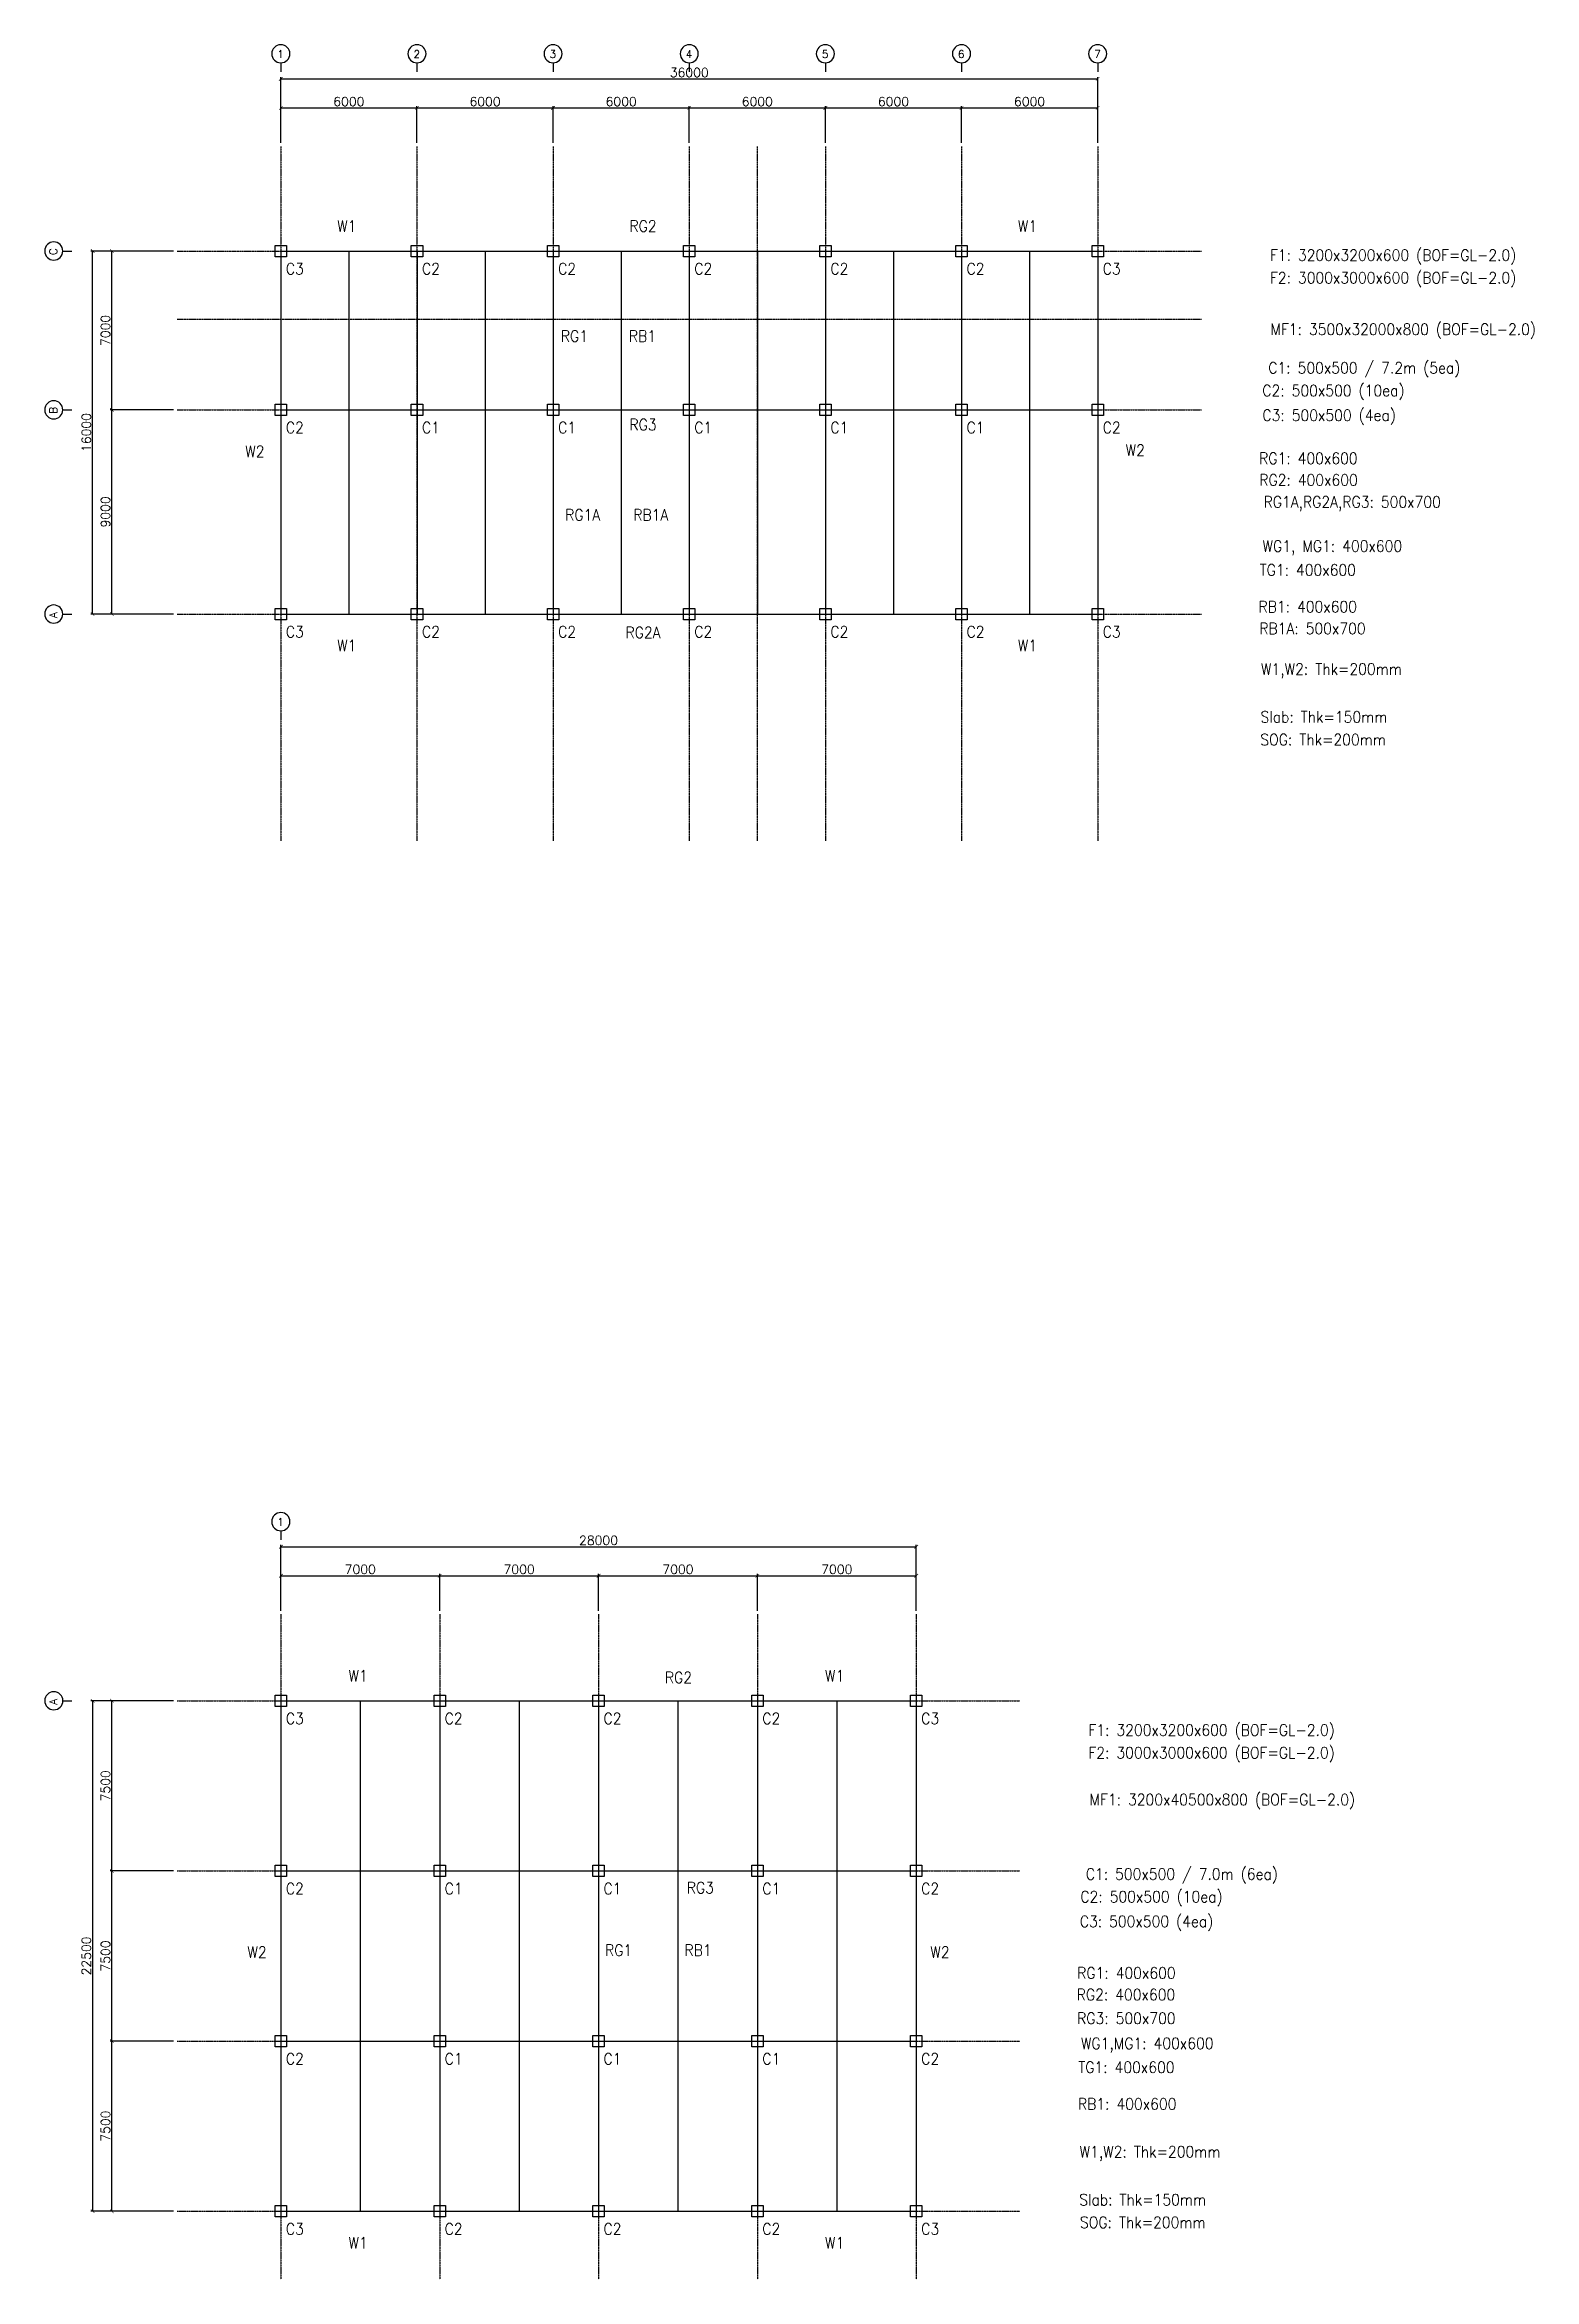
# Model space of a CAD drawing. Header units: millimetres. Extents: x -232466 to 399172, y -86855 to 307772.
# Drawn here: x 188310 to 253959, y 63783 to 162274 of the extents above; entities that cross this region are included whole.
import ezdxf
from ezdxf.enums import TextEntityAlignment as Align

# ---------------------------------------------------------------- set-up
doc = ezdxf.new("R2010")
doc.units = ezdxf.units.MM
doc.linetypes.add('AXES', pattern=[50.8, 31.75, -6.35, 6.35, -6.35])
doc.linetypes.add('CENTER', pattern=[2, 1.25, -0.25, 0.25, -0.25])
doc.layers.add('0S_Midas', color=11, linetype='Continuous', lineweight=30)
for name, color, linetype in [('0S_Name', 7, 'Continuous'), ('Center Line', 1, 'CENTER'), ('COL', 2, 'Continuous'), ('dim', 7, 'Continuous'), ('SYM', 7, 'Continuous')]:
    doc.layers.add(name, color=color, linetype=linetype)
doc.styles.add('ROMAND', font='romand')
doc.styles.add('RomanS', font='romans.shx')
doc.dimstyles.new('HYUNDAI', dxfattribs={"dimscale": 120, "dimtxt": 3, "dimasz": 3, "dimexe": 1, "dimexo": 2, "dimgap": 1, "dimtad": 1, "dimdec": 0, "dimdsep": 46, "dimtxsty": 'RomanS', "dimcen": 0, "dimclrd": 256, "dimclre": 256, "dimclrt": 3, "dimadec": 0, "dimazin": 0, "dimtfac": 1, "dimtdec": 0, "dimtix": 1, "dimtmove": 2, "dimatfit": 3, "dimfxl": 1, "dimtvp": 1, "dimtolj": 1, "dimarcsym": 0})

msp = doc.modelspace()

# ---------------------------------------------------------------- texts
at = {"layer": '0S_Name', "style": 'RomanS', "width": 0.9}
for s, p in [('W1', (201624, 154278.9)), ('RG2', (214680.6, 154278.9)), ('W1', (231624, 154278.9)), ('F1: 3200x3200x600 (BOF=GL-2.0)', (247738.1, 152963.1)), ('C3', (199333.2, 152398.7)), ('C2', (205333.2, 152398.7)), ('C2', (211333.2, 152398.7)), ('C2', (217333.2, 152398.7)), ('C2', (223333.2, 152398.7)), ('C2', (229333.2, 152398.7)), ('C3', (235333.2, 152398.7)), ('F2: 3000x3000x600 (BOF=GL-2.0)', (247738.1, 151964)), ('MF1: 3500x32000x800 (BOF=GL-2.0)', (248182.7, 149694.6)), ('RG1', (211653.9, 149430.2)), ('RB1', (214653.9, 149430.2)), ('C1: 500x500 / 7.2m (5ea)', (246469, 147994.4)), ('C2: 500x500 (10ea)', (245105.5, 146995.3)), ('RG3', (214680.6, 145528.7)), ('C3: 500x500 (4ea)', (244918, 145905.3)), ('C2', (199333.2, 145398.7)), ('C1', (205333.2, 145398.7)), ('C1', (211333.2, 145398.7)), ('C1', (217333.2, 145398.7)), ('C1', (223333.2, 145398.7)), ('C1', (229333.2, 145398.7)), ('C2', (235333.2, 145398.7)), ('W2', (197573.5, 144345.9)), ('W2', (236372.7, 144396.1)), ('RG1: 400x600', (244002.1, 144042.6)), ('RG2: 400x600', (244009.1, 143088.9)), ('RG1A,RG2A,RG3: 500x700', (245934.3, 142044.4)), ('RG1A', (212020.4, 141550.4)), ('RB1A', (215020.4, 141550.4)), ('WG1, MG1: 400x600', (245058, 140097.9)), ('TG1: 400x600', (243977.1, 139122.2)), ('RB1: 400x600', (243975.1, 137503.6)), ('C3', (199333.2, 136398.7)), ('W1', (201624, 135790.7)), ('C2', (205333.2, 136398.7)), ('C2', (211333.2, 136398.7)), ('RG2A', (214680.6, 136366.1)), ('C2', (217333.2, 136398.7)), ('C2', (223333.2, 136398.7)), ('C2', (229333.2, 136398.7)), ('W1', (231624, 135790.7)), ('C3', (235333.2, 136398.7)), ('RB1A: 500x700', (244183.3, 136541.5)), ('W1,W2: Thk=200mm', (245019.5, 134680.2)), ('Slab: Thk=150mm', (244688.5, 132644.4)), ('SOG: Thk=200mm', (244652.5, 131644.3)), ('W1', (202124, 90381.8)), ('W1', (223124, 90381.8)), ('RG2', (216241, 90306.5)), ('C3', (199333.2, 88501.6)), ('C2', (206333.2, 88501.6)), ('C2', (213333.2, 88501.6)), ('C2', (220333.2, 88501.6)), ('C3', (227333.2, 88501.6)), ('F1: 3200x3200x600 (BOF=GL-2.0)', (239738.1, 87953.9)), ('F2: 3000x3000x600 (BOF=GL-2.0)', (239738.1, 86954.7)), ('MF1: 3200x40500x800 (BOF=GL-2.0)', (240209.7, 84890.2)), ('C1: 500x500 / 7.0m (6ea)', (238426.7, 81609.6)), ('C2', (199333.2, 81001.6)), ('C1', (206333.2, 81001.6)), ('C1', (213333.2, 81001.6)), ('RG3', (217207.3, 81044)), ('C1', (220333.2, 81001.6)), ('C2', (227333.2, 81001.6)), ('C2: 500x500 (10ea)', (237088.2, 80610.5)), ('C3: 500x500 (4ea)', (236870, 79520.5)), ('W2', (197668.8, 78198.8)), ('RG1', (213604.6, 78287.7)), ('RB1', (217104.6, 78287.7)), ('W2', (227767, 78198.8)), ('RG1: 400x600', (235983.2, 77283.8)), ('RG2: 400x600', (235962.7, 76330.1)), ('RG3: 500x700', (235980.7, 75285.6)), ('WG1,MG1: 400x600', (236900.6, 74104.8)), ('C2', (199333.2, 73501.6)), ('C1', (206333.2, 73501.6)), ('C1', (213333.2, 73501.6)), ('C1', (220333.2, 73501.6)), ('C2', (227333.2, 73501.6)), ('TG1: 400x600', (235982.8, 73129.1)), ('RB1: 400x600', (236017.2, 71510.5)), ('W1,W2: Thk=200mm', (237023.1, 69328.5)), ('Slab: Thk=150mm', (236699.9, 67292.6)), ('C3', (199333.2, 66001.6)), ('C2', (206333.2, 66001.6)), ('C2', (213333.2, 66001.6)), ('C2', (220333.2, 66001.6)), ('C3', (227333.2, 66001.6)), ('SOG: Thk=200mm', (236705.1, 66292.5)), ('W1', (202124, 65393.6)), ('W1', (223124, 65393.6))]:
    msp.add_text(s, height=500, dxfattribs=at).set_placement(p, align=Align.MIDDLE)
at = {"layer": 'SYM', "style": 'ROMAND'}
for p in [(198560.6, 161690), (198562.3, 96992.9)]:
    msp.add_text('1', height=336.4, dxfattribs=at).set_placement(p)
for s, p in [('C', (188854.1, 153003.9)), ('B', (188854.1, 146003.9)), ('A', (188854.1, 137003.9)), ('A', (188855.7, 89106.8))]:
    msp.add_text(s, height=336.4, rotation=90, dxfattribs=at).set_placement(p)

# ---------------------------------------------------------------- blocks, each defined once
blk = doc.blocks.new('_ArchTick')
at = {"color": 0, "linetype": 'ByBlock', "const_width": 0.15}
blk.add_lwpolyline([(-0.5, -0.5), (0.5, 0.5)], dxfattribs=at)
blk = doc.blocks.new('*D306')
at = {"layer": 'Defpoints', "color": 0}
for p in [(190425, 89283), (194149, 89283), (194149, 66783)]:
    blk.add_point(p, dxfattribs=at)
at = {"layer": 'dim', "lineweight": -2}
for p, q in [((193989, 89283), (190345, 89283)), ((190425, 66783), (190425, 89283)), ((193989, 66783), (190345, 66783))]:
    blk.add_line(p, q, dxfattribs=at)
at = {"layer": 'dim', "lineweight": -2, "xscale": 160, "yscale": 160, "zscale": 160}
for p, rotation in [((190425, 89283), 90), ((190425, 66783), 270)]:
    blk.add_blockref('_ArchTick', p, dxfattribs=dict(at, rotation=rotation))
at = {"layer": 'dim', "color": 0, "insert": (190145, 78033), "char_height": 400, "attachment_point": 5, "rotation": 90, "style": 'RomanS', "bg_fill": 3, "box_fill_scale": 1.1, "bg_fill_color": 257, "bg_fill_transparency": 0}
blk.add_mtext('\\A1;22500', dxfattribs=at)
blk = doc.blocks.new('*D307')
at = {"layer": 'Defpoints', "color": 0}
for p in [(191269, 89283), (194149, 89283), (194149, 81783)]:
    blk.add_point(p, dxfattribs=at)
at = {"layer": 'dim', "lineweight": -2}
for p, q in [((193989, 89283), (191189, 89283)), ((191269, 81783), (191269, 89283)), ((193989, 81783), (191189, 81783))]:
    blk.add_line(p, q, dxfattribs=at)
at = {"layer": 'dim', "lineweight": -2, "xscale": 160, "yscale": 160, "zscale": 160}
for p, rotation in [((191269, 89283), 90), ((191269, 81783), 270)]:
    blk.add_blockref('_ArchTick', p, dxfattribs=dict(at, rotation=rotation))
at = {"layer": 'dim', "color": 0, "insert": (190989, 85533), "char_height": 400, "attachment_point": 5, "rotation": 90, "style": 'RomanS', "bg_fill": 3, "box_fill_scale": 1.1, "bg_fill_color": 257, "bg_fill_transparency": 0}
blk.add_mtext('\\A1;7500', dxfattribs=at)
blk = doc.blocks.new('*D308')
at = {"layer": 'Defpoints', "color": 0}
for p in [(205718, 94791), (198718, 93092), (205718, 93092)]:
    blk.add_point(p, dxfattribs=at)
at = {"layer": 'dim', "lineweight": -2}
for p, q in [((198718, 93252), (198718, 94871)), ((198718, 94791), (205718, 94791)), ((205718, 93252), (205718, 94871))]:
    blk.add_line(p, q, dxfattribs=at)
at = {"layer": 'dim', "lineweight": -2, "xscale": 160, "yscale": 160, "zscale": 160, "rotation": 180}
blk.add_blockref('_ArchTick', (198718, 94791), dxfattribs=at)
at = {"layer": 'dim', "lineweight": -2, "xscale": 160, "yscale": 160, "zscale": 160}
blk.add_blockref('_ArchTick', (205718, 94791), dxfattribs=at)
at = {"layer": 'dim', "color": 0, "insert": (202218, 95071), "char_height": 400, "attachment_point": 5, "style": 'RomanS', "bg_fill": 3, "box_fill_scale": 1.1, "bg_fill_color": 257, "bg_fill_transparency": 0}
blk.add_mtext('\\A1;7000', dxfattribs=at)
blk = doc.blocks.new('주열')
at = {"layer": 'SYM'}
blk.add_line((0, 600), (0, 0), dxfattribs=at)
blk.add_circle((0, 1200), 600, dxfattribs=at)
blk = doc.blocks.new('*D309')
at = {"layer": 'Defpoints', "color": 0}
for p in [(226718, 96070), (198718, 93092), (226718, 93092)]:
    blk.add_point(p, dxfattribs=at)
at = {"layer": 'dim', "lineweight": -2}
for p, q in [((198718, 93252), (198718, 96150)), ((198718, 96070), (226718, 96070)), ((226718, 93252), (226718, 96150))]:
    blk.add_line(p, q, dxfattribs=at)
at = {"layer": 'dim', "lineweight": -2, "xscale": 160, "yscale": 160, "zscale": 160, "rotation": 180}
blk.add_blockref('_ArchTick', (198718, 96070), dxfattribs=at)
at = {"layer": 'dim', "lineweight": -2, "xscale": 160, "yscale": 160, "zscale": 160}
blk.add_blockref('_ArchTick', (226718, 96070), dxfattribs=at)
at = {"layer": 'dim', "color": 0, "insert": (212718, 96350), "char_height": 400, "attachment_point": 5, "style": 'RomanS', "bg_fill": 3, "box_fill_scale": 1.1, "bg_fill_color": 257, "bg_fill_transparency": 0}
blk.add_mtext('\\A1;28000', dxfattribs=at)
blk = doc.blocks.new('*D310')
at = {"layer": 'Defpoints', "color": 0}
for p in [(191269, 81783), (194149, 81783), (194149, 74283)]:
    blk.add_point(p, dxfattribs=at)
at = {"layer": 'dim', "lineweight": -2}
for p, q in [((193989, 81783), (191189, 81783)), ((191269, 74283), (191269, 81783)), ((193989, 74283), (191189, 74283))]:
    blk.add_line(p, q, dxfattribs=at)
at = {"layer": 'dim', "lineweight": -2, "xscale": 160, "yscale": 160, "zscale": 160}
for p, rotation in [((191269, 81783), 90), ((191269, 74283), 270)]:
    blk.add_blockref('_ArchTick', p, dxfattribs=dict(at, rotation=rotation))
at = {"layer": 'dim', "color": 0, "insert": (190989, 78033), "char_height": 400, "attachment_point": 5, "rotation": 90, "style": 'RomanS', "bg_fill": 3, "box_fill_scale": 1.1, "bg_fill_color": 257, "bg_fill_transparency": 0}
blk.add_mtext('\\A1;7500', dxfattribs=at)
blk = doc.blocks.new('*D311')
at = {"layer": 'Defpoints', "color": 0}
for p in [(212718, 94791), (205718, 93092), (212718, 93092)]:
    blk.add_point(p, dxfattribs=at)
at = {"layer": 'dim', "lineweight": -2}
for p, q in [((205718, 93252), (205718, 94871)), ((205718, 94791), (212718, 94791)), ((212718, 93252), (212718, 94871))]:
    blk.add_line(p, q, dxfattribs=at)
at = {"layer": 'dim', "lineweight": -2, "xscale": 160, "yscale": 160, "zscale": 160, "rotation": 180}
blk.add_blockref('_ArchTick', (205718, 94791), dxfattribs=at)
at = {"layer": 'dim', "lineweight": -2, "xscale": 160, "yscale": 160, "zscale": 160}
blk.add_blockref('_ArchTick', (212718, 94791), dxfattribs=at)
at = {"layer": 'dim', "color": 0, "insert": (209218, 95071), "char_height": 400, "attachment_point": 5, "style": 'RomanS', "bg_fill": 3, "box_fill_scale": 1.1, "bg_fill_color": 257, "bg_fill_transparency": 0}
blk.add_mtext('\\A1;7000', dxfattribs=at)
blk = doc.blocks.new('*D312')
at = {"layer": 'Defpoints', "color": 0}
for p in [(219718, 94791), (212718, 93092), (219718, 93092)]:
    blk.add_point(p, dxfattribs=at)
at = {"layer": 'dim', "lineweight": -2}
for p, q in [((212718, 93252), (212718, 94871)), ((212718, 94791), (219718, 94791)), ((219718, 93252), (219718, 94871))]:
    blk.add_line(p, q, dxfattribs=at)
at = {"layer": 'dim', "lineweight": -2, "xscale": 160, "yscale": 160, "zscale": 160, "rotation": 180}
blk.add_blockref('_ArchTick', (212718, 94791), dxfattribs=at)
at = {"layer": 'dim', "lineweight": -2, "xscale": 160, "yscale": 160, "zscale": 160}
blk.add_blockref('_ArchTick', (219718, 94791), dxfattribs=at)
at = {"layer": 'dim', "color": 0, "insert": (216218, 95071), "char_height": 400, "attachment_point": 5, "style": 'RomanS', "bg_fill": 3, "box_fill_scale": 1.1, "bg_fill_color": 257, "bg_fill_transparency": 0}
blk.add_mtext('\\A1;7000', dxfattribs=at)
blk = doc.blocks.new('*D313')
at = {"layer": 'Defpoints', "color": 0}
for p in [(226718, 94791), (219718, 93092), (226718, 93092)]:
    blk.add_point(p, dxfattribs=at)
at = {"layer": 'dim', "lineweight": -2}
for p, q in [((219718, 93252), (219718, 94871)), ((219718, 94791), (226718, 94791)), ((226718, 93252), (226718, 94871))]:
    blk.add_line(p, q, dxfattribs=at)
at = {"layer": 'dim', "lineweight": -2, "xscale": 160, "yscale": 160, "zscale": 160, "rotation": 180}
blk.add_blockref('_ArchTick', (219718, 94791), dxfattribs=at)
at = {"layer": 'dim', "lineweight": -2, "xscale": 160, "yscale": 160, "zscale": 160}
blk.add_blockref('_ArchTick', (226718, 94791), dxfattribs=at)
at = {"layer": 'dim', "color": 0, "insert": (223218, 95071), "char_height": 400, "attachment_point": 5, "style": 'RomanS', "bg_fill": 3, "box_fill_scale": 1.1, "bg_fill_color": 257, "bg_fill_transparency": 0}
blk.add_mtext('\\A1;7000', dxfattribs=at)
blk = doc.blocks.new('*D314')
at = {"layer": 'Defpoints', "color": 0}
for p in [(191269, 74283), (194149, 74283), (194149, 66783)]:
    blk.add_point(p, dxfattribs=at)
at = {"layer": 'dim', "lineweight": -2}
for p, q in [((193989, 74283), (191189, 74283)), ((191269, 66783), (191269, 74283)), ((193989, 66783), (191189, 66783))]:
    blk.add_line(p, q, dxfattribs=at)
at = {"layer": 'dim', "lineweight": -2, "xscale": 160, "yscale": 160, "zscale": 160}
for p, rotation in [((191269, 74283), 90), ((191269, 66783), 270)]:
    blk.add_blockref('_ArchTick', p, dxfattribs=dict(at, rotation=rotation))
at = {"layer": 'dim', "color": 0, "insert": (190989, 70533), "char_height": 400, "attachment_point": 5, "rotation": 90, "style": 'RomanS', "bg_fill": 3, "box_fill_scale": 1.1, "bg_fill_color": 257, "bg_fill_transparency": 0}
blk.add_mtext('\\A1;7500', dxfattribs=at)
blk = doc.blocks.new('*D296')
at = {"layer": 'Defpoints', "color": 0}
for p in [(190423, 153180), (194013, 153180), (194148, 137180)]:
    blk.add_point(p, dxfattribs=at)
at = {"layer": 'dim', "lineweight": -2}
for p, q in [((193853, 153180), (190343, 153180)), ((190423, 137180), (190423, 153180)), ((193988, 137180), (190343, 137180))]:
    blk.add_line(p, q, dxfattribs=at)
at = {"layer": 'dim', "lineweight": -2, "xscale": 160, "yscale": 160, "zscale": 160}
for p, rotation in [((190423, 153180), 90), ((190423, 137180), 270)]:
    blk.add_blockref('_ArchTick', p, dxfattribs=dict(at, rotation=rotation))
at = {"layer": 'dim', "color": 0, "insert": (190143, 145180), "char_height": 400, "attachment_point": 5, "rotation": 90, "style": 'RomanS', "bg_fill": 3, "box_fill_scale": 1.1, "bg_fill_color": 257, "bg_fill_transparency": 0}
blk.add_mtext('\\A1;16000', dxfattribs=at)
blk = doc.blocks.new('*D297')
at = {"layer": 'Defpoints', "color": 0}
for p in [(191268, 153180), (194148, 153180), (194148, 146180)]:
    blk.add_point(p, dxfattribs=at)
at = {"layer": 'dim', "lineweight": -2}
for p, q in [((193988, 153180), (191188, 153180)), ((191268, 146180), (191268, 153180)), ((193988, 146180), (191188, 146180))]:
    blk.add_line(p, q, dxfattribs=at)
at = {"layer": 'dim', "lineweight": -2, "xscale": 160, "yscale": 160, "zscale": 160}
for p, rotation in [((191268, 153180), 90), ((191268, 146180), 270)]:
    blk.add_blockref('_ArchTick', p, dxfattribs=dict(at, rotation=rotation))
at = {"layer": 'dim', "color": 0, "insert": (190988, 149680), "char_height": 400, "attachment_point": 5, "rotation": 90, "style": 'RomanS', "bg_fill": 3, "box_fill_scale": 1.1, "bg_fill_color": 257, "bg_fill_transparency": 0}
blk.add_mtext('\\A1;7000', dxfattribs=at)
blk = doc.blocks.new('*D298')
at = {"layer": 'Defpoints', "color": 0}
for p in [(204716, 159488), (198716, 157789), (204716, 157789)]:
    blk.add_point(p, dxfattribs=at)
at = {"layer": 'dim', "lineweight": -2}
for p, q in [((198716, 157949), (198716, 159568)), ((204716, 157949), (204716, 159568)), ((198716, 159488), (204716, 159488))]:
    blk.add_line(p, q, dxfattribs=at)
at = {"layer": 'dim', "lineweight": -2, "xscale": 160, "yscale": 160, "zscale": 160, "rotation": 180}
blk.add_blockref('_ArchTick', (198716, 159488), dxfattribs=at)
at = {"layer": 'dim', "lineweight": -2, "xscale": 160, "yscale": 160, "zscale": 160}
blk.add_blockref('_ArchTick', (204716, 159488), dxfattribs=at)
at = {"layer": 'dim', "color": 0, "insert": (201716, 159768), "char_height": 400, "attachment_point": 5, "style": 'RomanS', "bg_fill": 3, "box_fill_scale": 1.1, "bg_fill_color": 257, "bg_fill_transparency": 0}
blk.add_mtext('\\A1;6000', dxfattribs=at)
blk = doc.blocks.new('*D299')
at = {"layer": 'Defpoints', "color": 0}
for p in [(234716, 160767), (198716, 157789), (234716, 157789)]:
    blk.add_point(p, dxfattribs=at)
at = {"layer": 'dim', "lineweight": -2}
for p, q in [((198716, 157949), (198716, 160847)), ((198716, 160767), (234716, 160767)), ((234716, 157949), (234716, 160847))]:
    blk.add_line(p, q, dxfattribs=at)
at = {"layer": 'dim', "lineweight": -2, "xscale": 160, "yscale": 160, "zscale": 160, "rotation": 180}
blk.add_blockref('_ArchTick', (198716, 160767), dxfattribs=at)
at = {"layer": 'dim', "lineweight": -2, "xscale": 160, "yscale": 160, "zscale": 160}
blk.add_blockref('_ArchTick', (234716, 160767), dxfattribs=at)
at = {"layer": 'dim', "color": 0, "insert": (216716, 161047), "char_height": 400, "attachment_point": 5, "style": 'RomanS', "bg_fill": 3, "box_fill_scale": 1.1, "bg_fill_color": 257, "bg_fill_transparency": 0}
blk.add_mtext('\\A1;36000', dxfattribs=at)
blk = doc.blocks.new('*D300')
at = {"layer": 'Defpoints', "color": 0}
for p in [(210716, 159488), (204716, 157789), (210716, 157789)]:
    blk.add_point(p, dxfattribs=at)
at = {"layer": 'dim', "lineweight": -2}
for p, q in [((204716, 157949), (204716, 159568)), ((210716, 157949), (210716, 159568)), ((204716, 159488), (210716, 159488))]:
    blk.add_line(p, q, dxfattribs=at)
at = {"layer": 'dim', "lineweight": -2, "xscale": 160, "yscale": 160, "zscale": 160, "rotation": 180}
blk.add_blockref('_ArchTick', (204716, 159488), dxfattribs=at)
at = {"layer": 'dim', "lineweight": -2, "xscale": 160, "yscale": 160, "zscale": 160}
blk.add_blockref('_ArchTick', (210716, 159488), dxfattribs=at)
at = {"layer": 'dim', "color": 0, "insert": (207716, 159768), "char_height": 400, "attachment_point": 5, "style": 'RomanS', "bg_fill": 3, "box_fill_scale": 1.1, "bg_fill_color": 257, "bg_fill_transparency": 0}
blk.add_mtext('\\A1;6000', dxfattribs=at)
blk = doc.blocks.new('*D301')
at = {"layer": 'Defpoints', "color": 0}
for p in [(216716, 159488), (210716, 157789), (216716, 157789)]:
    blk.add_point(p, dxfattribs=at)
at = {"layer": 'dim', "lineweight": -2}
for p, q in [((210716, 157949), (210716, 159568)), ((216716, 157949), (216716, 159568)), ((210716, 159488), (216716, 159488))]:
    blk.add_line(p, q, dxfattribs=at)
at = {"layer": 'dim', "lineweight": -2, "xscale": 160, "yscale": 160, "zscale": 160, "rotation": 180}
blk.add_blockref('_ArchTick', (210716, 159488), dxfattribs=at)
at = {"layer": 'dim', "lineweight": -2, "xscale": 160, "yscale": 160, "zscale": 160}
blk.add_blockref('_ArchTick', (216716, 159488), dxfattribs=at)
at = {"layer": 'dim', "color": 0, "insert": (213716, 159768), "char_height": 400, "attachment_point": 5, "style": 'RomanS', "bg_fill": 3, "box_fill_scale": 1.1, "bg_fill_color": 257, "bg_fill_transparency": 0}
blk.add_mtext('\\A1;6000', dxfattribs=at)
blk = doc.blocks.new('*D302')
at = {"layer": 'Defpoints', "color": 0}
for p in [(222716, 159488), (216716, 157789), (222716, 157789)]:
    blk.add_point(p, dxfattribs=at)
at = {"layer": 'dim', "lineweight": -2}
for p, q in [((216716, 157949), (216716, 159568)), ((222716, 157949), (222716, 159568)), ((216716, 159488), (222716, 159488))]:
    blk.add_line(p, q, dxfattribs=at)
at = {"layer": 'dim', "lineweight": -2, "xscale": 160, "yscale": 160, "zscale": 160, "rotation": 180}
blk.add_blockref('_ArchTick', (216716, 159488), dxfattribs=at)
at = {"layer": 'dim', "lineweight": -2, "xscale": 160, "yscale": 160, "zscale": 160}
blk.add_blockref('_ArchTick', (222716, 159488), dxfattribs=at)
at = {"layer": 'dim', "color": 0, "insert": (219716, 159768), "char_height": 400, "attachment_point": 5, "style": 'RomanS', "bg_fill": 3, "box_fill_scale": 1.1, "bg_fill_color": 257, "bg_fill_transparency": 0}
blk.add_mtext('\\A1;6000', dxfattribs=at)
blk = doc.blocks.new('*D303')
at = {"layer": 'Defpoints', "color": 0}
for p in [(228716, 159488), (222716, 157789), (228716, 157789)]:
    blk.add_point(p, dxfattribs=at)
at = {"layer": 'dim', "lineweight": -2}
for p, q in [((222716, 157949), (222716, 159568)), ((228716, 157949), (228716, 159568)), ((222716, 159488), (228716, 159488))]:
    blk.add_line(p, q, dxfattribs=at)
at = {"layer": 'dim', "lineweight": -2, "xscale": 160, "yscale": 160, "zscale": 160, "rotation": 180}
blk.add_blockref('_ArchTick', (222716, 159488), dxfattribs=at)
at = {"layer": 'dim', "lineweight": -2, "xscale": 160, "yscale": 160, "zscale": 160}
blk.add_blockref('_ArchTick', (228716, 159488), dxfattribs=at)
at = {"layer": 'dim', "color": 0, "insert": (225716, 159768), "char_height": 400, "attachment_point": 5, "style": 'RomanS', "bg_fill": 3, "box_fill_scale": 1.1, "bg_fill_color": 257, "bg_fill_transparency": 0}
blk.add_mtext('\\A1;6000', dxfattribs=at)
blk = doc.blocks.new('*D304')
at = {"layer": 'Defpoints', "color": 0}
for p in [(234716, 159488), (228716, 157789), (234716, 157789)]:
    blk.add_point(p, dxfattribs=at)
at = {"layer": 'dim', "lineweight": -2}
for p, q in [((228716, 157949), (228716, 159568)), ((234716, 157949), (234716, 159568)), ((228716, 159488), (234716, 159488))]:
    blk.add_line(p, q, dxfattribs=at)
at = {"layer": 'dim', "lineweight": -2, "xscale": 160, "yscale": 160, "zscale": 160, "rotation": 180}
blk.add_blockref('_ArchTick', (228716, 159488), dxfattribs=at)
at = {"layer": 'dim', "lineweight": -2, "xscale": 160, "yscale": 160, "zscale": 160}
blk.add_blockref('_ArchTick', (234716, 159488), dxfattribs=at)
at = {"layer": 'dim', "color": 0, "insert": (231716, 159768), "char_height": 400, "attachment_point": 5, "style": 'RomanS', "bg_fill": 3, "box_fill_scale": 1.1, "bg_fill_color": 257, "bg_fill_transparency": 0}
blk.add_mtext('\\A1;6000', dxfattribs=at)
blk = doc.blocks.new('*D305')
at = {"layer": 'Defpoints', "color": 0}
for p in [(191268, 146180), (194148, 146180), (194148, 137180)]:
    blk.add_point(p, dxfattribs=at)
at = {"layer": 'dim', "lineweight": -2}
for p, q in [((193988, 146180), (191188, 146180)), ((191268, 137180), (191268, 146180)), ((193988, 137180), (191188, 137180))]:
    blk.add_line(p, q, dxfattribs=at)
at = {"layer": 'dim', "lineweight": -2, "xscale": 160, "yscale": 160, "zscale": 160}
for p, rotation in [((191268, 146180), 90), ((191268, 137180), 270)]:
    blk.add_blockref('_ArchTick', p, dxfattribs=dict(at, rotation=rotation))
at = {"layer": 'dim', "color": 0, "insert": (190988, 141680), "char_height": 400, "attachment_point": 5, "rotation": 90, "style": 'RomanS', "bg_fill": 3, "box_fill_scale": 1.1, "bg_fill_color": 257, "bg_fill_transparency": 0}
blk.add_mtext('\\A1;9000', dxfattribs=at)

# ---------------------------------------------------------------- dimensions: what is measured, and where the dimension line sits
at = {"layer": 'dim'}
dim = msp.add_linear_dim(base=(190424.6, 89282.7), p1=(194149.3, 66782.7), p2=(194149.3, 89282.7), angle=90, dimstyle='HYUNDAI', override={"dimscale": 80, "dimtxt": 5, "dimasz": 2, "dimpost": '\\X', "dimblk1": 'ArchTick', "dimblk2": 'ArchTick', "dimsah": 1, "dimclrt": 0, "dimtfill": 1}, dxfattribs=at)
dim.commit()
dim.dimension.update_dxf_attribs({"geometry": '*D306', "text_midpoint": (190144.6, 78032.7)})

# ---------------------------------------------------------------- linework, layer by layer
at = {"layer": '0S_Midas', "color": 3}
for p, q in [((198717.9, 153179.8), (234717.9, 153179.8)), ((198717.9, 153179.8), (198717.9, 137179.8)), ((204717.9, 153179.8), (204717.9, 137179.8)), ((210717.9, 153179.8), (210717.9, 137179.8)), ((216717.9, 153179.8), (216717.9, 137179.8)), ((222717.9, 153179.8), (222717.9, 137179.8)), ((228717.9, 153179.8), (228717.9, 137179.8)), ((234717.9, 153179.8), (234717.9, 137179.8)), ((198717.9, 146179.8), (234717.9, 146179.8)), ((198717.9, 137179.8), (234717.9, 137179.8)), ((198717.9, 89282.7), (226717.9, 89282.7)), ((198717.9, 89282.7), (198717.9, 66782.7)), ((205717.9, 89282.7), (205717.9, 66782.7)), ((212717.9, 89282.7), (212717.9, 66782.7)), ((219717.9, 89282.7), (219717.9, 66782.7)), ((226717.9, 89282.7), (226717.9, 66782.7)), ((198717.9, 81782.7), (226717.9, 81782.7)), ((198717.9, 74282.7), (226717.9, 74282.7)), ((198717.9, 66782.7), (226717.9, 66782.7))]:
    msp.add_line(p, q, dxfattribs=at)
at = {"layer": '0S_Midas', "color": 2}
for p, q in [((201717.9, 153179.8), (201717.9, 137179.8)), ((207717.9, 153179.8), (207717.9, 137179.8)), ((213717.9, 153179.8), (213717.9, 137179.8)), ((219717.9, 153179.8), (219717.9, 137179.8)), ((225717.9, 153179.8), (225717.9, 137179.8)), ((231717.9, 153179.8), (231717.9, 137179.8)), ((202217.9, 89282.7), (202217.9, 66782.7)), ((209217.9, 89282.7), (209217.9, 66782.7)), ((216217.9, 89282.7), (216217.9, 66782.7)), ((223217.9, 89282.7), (223217.9, 66782.7))]:
    msp.add_line(p, q, dxfattribs=at)
at = {"layer": 'Center Line', "linetype": 'AXES'}
for p, q in [((198716.2, 157789.4), (198716.2, 127179.8)), ((194147.7, 153179.8), (239284.8, 153179.8)), ((198717.9, 93092.3), (198717.9, 63782.7))]:
    msp.add_line(p, q, dxfattribs=at)
at = {"layer": 'COL'}
for points in [[(198467.9, 152929.8), (198467.9, 153429.8), (198967.9, 153429.8), (198967.9, 152929.8)], [(204467.9, 152929.8), (204467.9, 153429.8), (204967.9, 153429.8), (204967.9, 152929.8)], [(210467.9, 152929.8), (210467.9, 153429.8), (210967.9, 153429.8), (210967.9, 152929.8)], [(216467.9, 152929.8), (216467.9, 153429.8), (216967.9, 153429.8), (216967.9, 152929.8)], [(222467.9, 152929.8), (222467.9, 153429.8), (222967.9, 153429.8), (222967.9, 152929.8)], [(228467.9, 152929.8), (228467.9, 153429.8), (228967.9, 153429.8), (228967.9, 152929.8)], [(234467.9, 152929.8), (234467.9, 153429.8), (234967.9, 153429.8), (234967.9, 152929.8)], [(198467.9, 145929.8), (198467.9, 146429.8), (198967.9, 146429.8), (198967.9, 145929.8)], [(204467.9, 145929.8), (204467.9, 146429.8), (204967.9, 146429.8), (204967.9, 145929.8)], [(210467.9, 145929.8), (210467.9, 146429.8), (210967.9, 146429.8), (210967.9, 145929.8)], [(216467.9, 145929.8), (216467.9, 146429.8), (216967.9, 146429.8), (216967.9, 145929.8)], [(222467.9, 145929.8), (222467.9, 146429.8), (222967.9, 146429.8), (222967.9, 145929.8)], [(228467.9, 145929.8), (228467.9, 146429.8), (228967.9, 146429.8), (228967.9, 145929.8)], [(234467.9, 145929.8), (234467.9, 146429.8), (234967.9, 146429.8), (234967.9, 145929.8)], [(198467.9, 136929.8), (198467.9, 137429.8), (198967.9, 137429.8), (198967.9, 136929.8)], [(204467.9, 136929.8), (204467.9, 137429.8), (204967.9, 137429.8), (204967.9, 136929.8)], [(210467.9, 136929.8), (210467.9, 137429.8), (210967.9, 137429.8), (210967.9, 136929.8)], [(216467.9, 136929.8), (216467.9, 137429.8), (216967.9, 137429.8), (216967.9, 136929.8)], [(222467.9, 136929.8), (222467.9, 137429.8), (222967.9, 137429.8), (222967.9, 136929.8)], [(228467.9, 136929.8), (228467.9, 137429.8), (228967.9, 137429.8), (228967.9, 136929.8)], [(234467.9, 136929.8), (234467.9, 137429.8), (234967.9, 137429.8), (234967.9, 136929.8)], [(198467.9, 89032.7), (198467.9, 89532.7), (198967.9, 89532.7), (198967.9, 89032.7)], [(205467.9, 89032.7), (205467.9, 89532.7), (205967.9, 89532.7), (205967.9, 89032.7)], [(212467.9, 89032.7), (212467.9, 89532.7), (212967.9, 89532.7), (212967.9, 89032.7)], [(219467.9, 89032.7), (219467.9, 89532.7), (219967.9, 89532.7), (219967.9, 89032.7)], [(226467.9, 89032.7), (226467.9, 89532.7), (226967.9, 89532.7), (226967.9, 89032.7)], [(198467.9, 81532.7), (198467.9, 82032.7), (198967.9, 82032.7), (198967.9, 81532.7)], [(205467.9, 81532.7), (205467.9, 82032.7), (205967.9, 82032.7), (205967.9, 81532.7)], [(212467.9, 81532.7), (212467.9, 82032.7), (212967.9, 82032.7), (212967.9, 81532.7)], [(219467.9, 81532.7), (219467.9, 82032.7), (219967.9, 82032.7), (219967.9, 81532.7)], [(226467.9, 81532.7), (226467.9, 82032.7), (226967.9, 82032.7), (226967.9, 81532.7)], [(198467.9, 74032.7), (198467.9, 74532.7), (198967.9, 74532.7), (198967.9, 74032.7)], [(205467.9, 74032.7), (205467.9, 74532.7), (205967.9, 74532.7), (205967.9, 74032.7)], [(212467.9, 74032.7), (212467.9, 74532.7), (212967.9, 74532.7), (212967.9, 74032.7)], [(219467.9, 74032.7), (219467.9, 74532.7), (219967.9, 74532.7), (219967.9, 74032.7)], [(226467.9, 74032.7), (226467.9, 74532.7), (226967.9, 74532.7), (226967.9, 74032.7)], [(198467.9, 66532.7), (198467.9, 67032.7), (198967.9, 67032.7), (198967.9, 66532.7)], [(205467.9, 66532.7), (205467.9, 67032.7), (205967.9, 67032.7), (205967.9, 66532.7)], [(212467.9, 66532.7), (212467.9, 67032.7), (212967.9, 67032.7), (212967.9, 66532.7)], [(219467.9, 66532.7), (219467.9, 67032.7), (219967.9, 67032.7), (219967.9, 66532.7)], [(226467.9, 66532.7), (226467.9, 67032.7), (226967.9, 67032.7), (226967.9, 66532.7)]]:
    msp.add_lwpolyline(points, close=True, dxfattribs=at)

# ---------------------------------------------------------------- block references
at = {"layer": 'SYM', "xscale": -0.6666666666666666, "yscale": 0.6666666666666666, "zscale": 0.6666666666666666, "rotation": 359.9999999999999}
for p in [(198716.2, 161074.2), (198717.9, 96377.1)]:
    msp.add_blockref('주열', p, dxfattribs=at)

msp.set_redraw_order([(e.dxf.handle, doc.entitydb.next_handle()) for e in msp.query("TEXT MTEXT ATTDEF DIMENSION ARC_DIMENSION")])  # texts and dimensions are drawn at this point

# ---------------------------------------------------------------- next in the draw order: linework, layer by layer
at = {"layer": 'Center Line', "linetype": 'AXES'}
msp.add_line((194149.3, 66782.7), (231286.5, 66782.7), dxfattribs=at)

# ---------------------------------------------------------------- next in the draw order: block references
at = {"layer": 'SYM', "xscale": -0.6666666666666666, "yscale": 0.6666666666666666, "zscale": 0.6666666666666666, "rotation": 89.99999999999964}
msp.add_blockref('주열', (189511.6, 89282.7), dxfattribs=at)

# ---------------------------------------------------------------- next in the draw order: dimensions: what is measured, and where the dimension line sits
at = {"layer": 'dim'}
for base, p1, p2, picture, middle in [((204716.2, 159487.8), (198716.2, 157789.4), (204716.2, 157789.4), '*D298', (201716.2, 159767.8)), ((205717.9, 94790.7), (198717.9, 93092.3), (205717.9, 93092.3), '*D308', (202217.9, 95070.7))]:
    dim = msp.add_linear_dim(base=base, p1=p1, p2=p2, dimstyle='HYUNDAI', override={"dimscale": 80, "dimtxt": 5, "dimasz": 2, "dimpost": '\\X', "dimblk1": 'ArchTick', "dimblk2": 'ArchTick', "dimsah": 1, "dimclrt": 0, "dimtfill": 1}, dxfattribs=at)
    dim.commit()
    dim.dimension.update_dxf_attribs({"geometry": picture, "text_midpoint": middle})
for base, p1, p2, picture, middle in [((190422.9, 153179.8), (194147.7, 137179.8), (194013.3, 153179.8), '*D296', (190142.9, 145179.8)), ((191269.3, 89282.7), (194149.3, 81782.7), (194149.3, 89282.7), '*D307', (190989.3, 85532.7))]:
    dim = msp.add_linear_dim(base=base, p1=p1, p2=p2, angle=90, dimstyle='HYUNDAI', override={"dimscale": 80, "dimtxt": 5, "dimasz": 2, "dimpost": '\\X', "dimblk1": 'ArchTick', "dimblk2": 'ArchTick', "dimsah": 1, "dimclrt": 0, "dimtfill": 1}, dxfattribs=at)
    dim.commit()
    dim.dimension.update_dxf_attribs({"geometry": picture, "text_midpoint": middle})

# ---------------------------------------------------------------- next in the draw order: linework, layer by layer
at = {"layer": 'Center Line', "linetype": 'AXES'}
msp.add_line((194149.3, 89282.7), (231286.5, 89282.7), dxfattribs=at)

# ---------------------------------------------------------------- next in the draw order: block references
at = {"layer": 'SYM', "xscale": -0.6666666666666666, "yscale": 0.6666666666666666, "zscale": 0.6666666666666666, "rotation": 89.99999999999967}
for p in [(189509.9, 153179.8), (189509.9, 146179.8), (189509.9, 137179.8)]:
    msp.add_blockref('주열', p, dxfattribs=at)

# ---------------------------------------------------------------- next in the draw order: dimensions: what is measured, and where the dimension line sits
at = {"layer": 'dim'}
for base, p1, p2, picture, middle in [((234716.2, 160767.3), (198716.2, 157789.4), (234716.2, 157789.4), '*D299', (216716.2, 161047.3)), ((226717.9, 96070.3), (198717.9, 93092.3), (226717.9, 93092.3), '*D309', (212717.9, 96350.3))]:
    dim = msp.add_linear_dim(base=base, p1=p1, p2=p2, dimstyle='HYUNDAI', override={"dimscale": 80, "dimtxt": 5, "dimasz": 2, "dimpost": '\\X', "dimblk1": 'ArchTick', "dimblk2": 'ArchTick', "dimsah": 1, "dimclrt": 0, "dimtfill": 1}, dxfattribs=at)
    dim.commit()
    dim.dimension.update_dxf_attribs({"geometry": picture, "text_midpoint": middle})
for base, p1, p2, picture, middle in [((191267.7, 153179.8), (194147.7, 146179.8), (194147.7, 153179.8), '*D297', (190987.7, 149679.8)), ((191269.3, 81782.7), (194149.3, 74282.7), (194149.3, 81782.7), '*D310', (190989.3, 78032.7))]:
    dim = msp.add_linear_dim(base=base, p1=p1, p2=p2, angle=90, dimstyle='HYUNDAI', override={"dimscale": 80, "dimtxt": 5, "dimasz": 2, "dimpost": '\\X', "dimblk1": 'ArchTick', "dimblk2": 'ArchTick', "dimsah": 1, "dimclrt": 0, "dimtfill": 1}, dxfattribs=at)
    dim.commit()
    dim.dimension.update_dxf_attribs({"geometry": picture, "text_midpoint": middle})

# ---------------------------------------------------------------- next in the draw order: linework, layer by layer
at = {"layer": 'Center Line', "linetype": 'AXES'}
for p, q in [((194147.7, 150179.8), (239284.8, 150179.8)), ((205717.9, 93092.3), (205717.9, 63782.7)), ((212717.9, 93092.3), (212717.9, 63782.7)), ((219717.9, 93092.3), (219717.9, 63782.7)), ((226717.9, 93092.3), (226717.9, 63782.7)), ((194149.3, 81782.7), (231286.5, 81782.7)), ((194149.3, 74282.7), (231286.5, 74282.7))]:
    msp.add_line(p, q, dxfattribs=at)

# ---------------------------------------------------------------- next in the draw order: block references
at = {"layer": 'SYM', "xscale": -0.6666666666666666, "yscale": 0.6666666666666666, "zscale": 0.6666666666666666, "rotation": 359.9999999999999}
for p in [(204716.2, 161074.2), (210716.2, 161074.2), (216716.2, 161074.2), (222716.2, 161074.2), (228716.2, 161074.2), (234716.2, 161074.2)]:
    msp.add_blockref('주열', p, dxfattribs=at)

# ---------------------------------------------------------------- next in the draw order: texts
at = {"layer": 'SYM', "style": 'ROMAND'}
for s, p in [('2', (204560.6, 161690)), ('3', (210560.6, 161690)), ('4', (216560.6, 161690)), ('5', (222560.6, 161690)), ('6', (228560.6, 161690)), ('7', (234560.6, 161690))]:
    msp.add_text(s, height=336.4, dxfattribs=at).set_placement(p)

# ---------------------------------------------------------------- next in the draw order: dimensions: what is measured, and where the dimension line sits
at = {"layer": 'dim'}
dim = msp.add_linear_dim(base=(210716.2, 159487.8), p1=(204716.2, 157789.4), p2=(210716.2, 157789.4), dimstyle='HYUNDAI', override={"dimscale": 80, "dimtxt": 5, "dimasz": 2, "dimpost": '\\X', "dimblk1": 'ArchTick', "dimblk2": 'ArchTick', "dimsah": 1, "dimclrt": 0, "dimtfill": 1}, dxfattribs=at)
dim.commit()
dim.dimension.update_dxf_attribs({"geometry": '*D300', "text_midpoint": (207716.2, 159767.8)})
dim = msp.add_linear_dim(base=(191267.7, 146179.8), p1=(194147.7, 137179.8), p2=(194147.7, 146179.8), angle=90, dimstyle='HYUNDAI', override={"dimscale": 80, "dimtxt": 5, "dimasz": 2, "dimpost": '\\X', "dimblk1": 'ArchTick', "dimblk2": 'ArchTick', "dimsah": 1, "dimclrt": 0, "dimtfill": 1}, dxfattribs=at)
dim.commit()
dim.dimension.update_dxf_attribs({"geometry": '*D305', "text_midpoint": (190987.7, 141679.8)})

# ---------------------------------------------------------------- next in the draw order: linework, layer by layer
at = {"layer": 'Center Line', "linetype": 'AXES'}
for p, q in [((204716.2, 157789.4), (204716.2, 127179.8)), ((194147.7, 146179.8), (239284.8, 146179.8)), ((194147.7, 137179.8), (239284.8, 137179.8))]:
    msp.add_line(p, q, dxfattribs=at)

# ---------------------------------------------------------------- next in the draw order: dimensions: what is measured, and where the dimension line sits
at = {"layer": 'dim'}
for base, p1, p2, picture, middle in [((216716.2, 159487.8), (210716.2, 157789.4), (216716.2, 157789.4), '*D301', (213716.2, 159767.8)), ((212717.9, 94790.7), (205717.9, 93092.3), (212717.9, 93092.3), '*D311', (209217.9, 95070.7))]:
    dim = msp.add_linear_dim(base=base, p1=p1, p2=p2, dimstyle='HYUNDAI', override={"dimscale": 80, "dimtxt": 5, "dimasz": 2, "dimpost": '\\X', "dimblk1": 'ArchTick', "dimblk2": 'ArchTick', "dimsah": 1, "dimclrt": 0, "dimtfill": 1}, dxfattribs=at)
    dim.commit()
    dim.dimension.update_dxf_attribs({"geometry": picture, "text_midpoint": middle})
dim = msp.add_linear_dim(base=(191269.3, 74282.7), p1=(194149.3, 66782.7), p2=(194149.3, 74282.7), angle=90, dimstyle='HYUNDAI', override={"dimscale": 80, "dimtxt": 5, "dimasz": 2, "dimpost": '\\X', "dimblk1": 'ArchTick', "dimblk2": 'ArchTick', "dimsah": 1, "dimclrt": 0, "dimtfill": 1}, dxfattribs=at)
dim.commit()
dim.dimension.update_dxf_attribs({"geometry": '*D314', "text_midpoint": (190989.3, 70532.7)})

# ---------------------------------------------------------------- next in the draw order: linework, layer by layer
at = {"layer": 'Center Line', "linetype": 'AXES'}
msp.add_line((210716.2, 157789.4), (210716.2, 127179.8), dxfattribs=at)

# ---------------------------------------------------------------- next in the draw order: dimensions: what is measured, and where the dimension line sits
at = {"layer": 'dim'}
for base, p1, p2, picture, middle in [((222716.2, 159487.8), (216716.2, 157789.4), (222716.2, 157789.4), '*D302', (219716.2, 159767.8)), ((219717.9, 94790.7), (212717.9, 93092.3), (219717.9, 93092.3), '*D312', (216217.9, 95070.7))]:
    dim = msp.add_linear_dim(base=base, p1=p1, p2=p2, dimstyle='HYUNDAI', override={"dimscale": 80, "dimtxt": 5, "dimasz": 2, "dimpost": '\\X', "dimblk1": 'ArchTick', "dimblk2": 'ArchTick', "dimsah": 1, "dimclrt": 0, "dimtfill": 1}, dxfattribs=at)
    dim.commit()
    dim.dimension.update_dxf_attribs({"geometry": picture, "text_midpoint": middle})

# ---------------------------------------------------------------- next in the draw order: linework, layer by layer
at = {"layer": 'Center Line', "linetype": 'AXES'}
for p, q in [((216716.2, 157789.4), (216716.2, 127179.8)), ((219716.2, 157789.4), (219716.2, 127179.8))]:
    msp.add_line(p, q, dxfattribs=at)

# ---------------------------------------------------------------- next in the draw order: dimensions: what is measured, and where the dimension line sits
at = {"layer": 'dim'}
for base, p1, p2, picture, middle in [((228716.2, 159487.8), (222716.2, 157789.4), (228716.2, 157789.4), '*D303', (225716.2, 159767.8)), ((226717.9, 94790.7), (219717.9, 93092.3), (226717.9, 93092.3), '*D313', (223217.9, 95070.7))]:
    dim = msp.add_linear_dim(base=base, p1=p1, p2=p2, dimstyle='HYUNDAI', override={"dimscale": 80, "dimtxt": 5, "dimasz": 2, "dimpost": '\\X', "dimblk1": 'ArchTick', "dimblk2": 'ArchTick', "dimsah": 1, "dimclrt": 0, "dimtfill": 1}, dxfattribs=at)
    dim.commit()
    dim.dimension.update_dxf_attribs({"geometry": picture, "text_midpoint": middle})

# ---------------------------------------------------------------- next in the draw order: linework, layer by layer
at = {"layer": 'Center Line', "linetype": 'AXES'}
msp.add_line((222716.2, 157789.4), (222716.2, 127179.8), dxfattribs=at)

# ---------------------------------------------------------------- next in the draw order: dimensions: what is measured, and where the dimension line sits
at = {"layer": 'dim'}
dim = msp.add_linear_dim(base=(234716.2, 159487.8), p1=(228716.2, 157789.4), p2=(234716.2, 157789.4), dimstyle='HYUNDAI', override={"dimscale": 80, "dimtxt": 5, "dimasz": 2, "dimpost": '\\X', "dimblk1": 'ArchTick', "dimblk2": 'ArchTick', "dimsah": 1, "dimclrt": 0, "dimtfill": 1}, dxfattribs=at)
dim.commit()
dim.dimension.update_dxf_attribs({"geometry": '*D304', "text_midpoint": (231716.2, 159767.8)})

# ---------------------------------------------------------------- next in the draw order: linework, layer by layer
at = {"layer": 'Center Line', "linetype": 'AXES'}
for p, q in [((228716.2, 157789.4), (228716.2, 127179.8)), ((234716.2, 157789.4), (234716.2, 127179.8))]:
    msp.add_line(p, q, dxfattribs=at)

doc.saveas('drawing.dxf')
